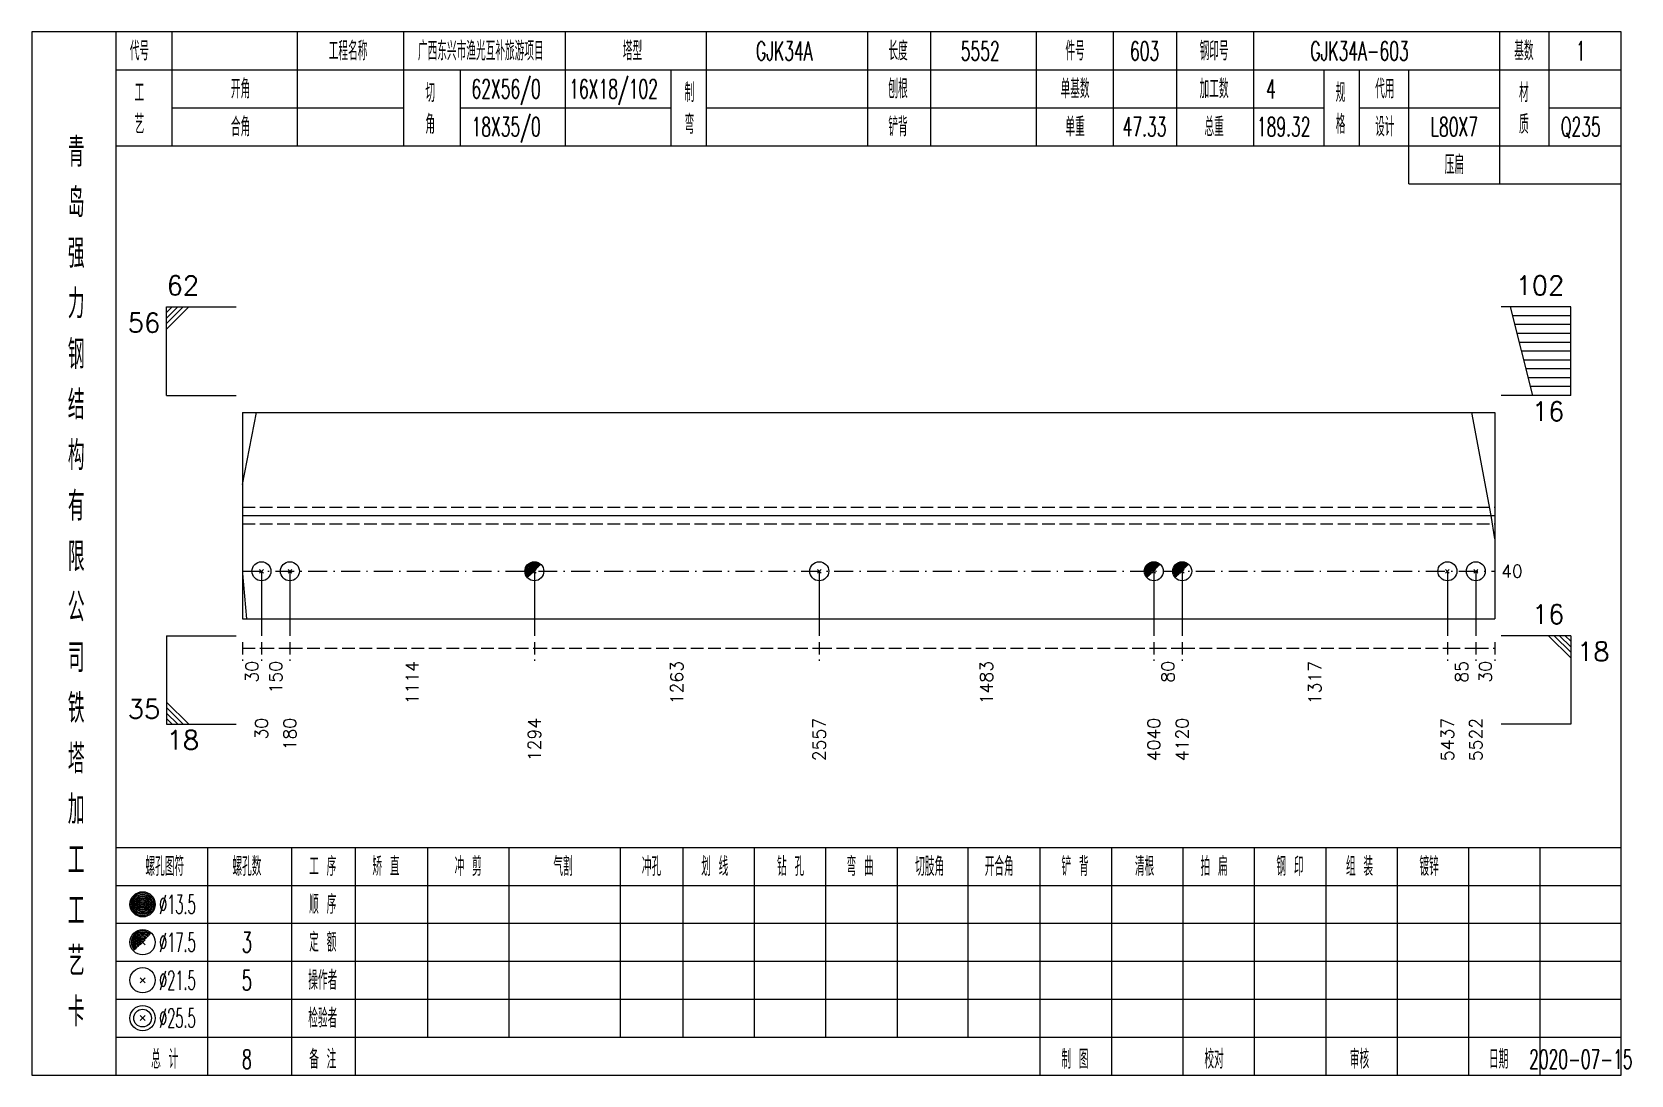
# Model space of a CAD drawing. Extents: x 0 to 2606, y -377 to 6479.
# Drawn here: x 261.4 to 514.3, y 3850 to 4015 of the extents above; entities that cross this region are included whole.
import ezdxf
from ezdxf.enums import TextEntityAlignment as Align

# ---------------------------------------------------------------- set-up
doc = ezdxf.new("R2010")
doc.units = 0
doc.header["$MEASUREMENT"] = 0
doc.linetypes.add('一点画线', pattern=[5.2, 3, -1, 0.2, -1])
doc.linetypes.add('虚线', pattern=[2.75, 2, -0.75])
doc.layers.get('0').update_dxf_attribs({"linetype": 'CONTINUOUS', "lineweight": 25})
doc.layers.add('1', color=7, linetype='CONTINUOUS', lineweight=25)
doc.layers.add('4', color=7, linetype='CONTINUOUS', lineweight=25)
doc.styles.get("Standard").update_dxf_attribs({"font": 'simplex.shx', "width": 0.7, "height": 3, "bigfont": 'gbhzfs.shx'})

msp = doc.modelspace()

# ---------------------------------------------------------------- texts
at = {"color": 7, "linetype": 'Continuous', "lineweight": 13}
msp.add_text('62', height=3, dxfattribs=at).set_placement((282.7, 3972.5), align=Align.BOTTOM_LEFT)
for s, p in [('102', (503.8, 3972.5)), ('16', (503.8, 3920.5)), ('35', (281.7, 3905.5))]:
    msp.add_text(s, height=3, dxfattribs=at).set_placement(p, align=Align.BOTTOM_RIGHT)
for s, p in [('56', (281.7, 3970.5)), ('16', (503.8, 3956.5))]:
    msp.add_text(s, height=3, dxfattribs=at).set_placement(p, align=Align.TOP_RIGHT)
msp.add_text('40', height=2, dxfattribs=at).set_placement((493.8, 3929.69), align=Align.MIDDLE_LEFT)
for p in [(505.8, 3918.5), (282.7, 3904.5)]:
    msp.add_text('18', height=3, dxfattribs=at).set_placement(p, align=Align.TOP_LEFT)
at = {"color": 8, "linetype": 'Continuous', "lineweight": 9}
for s, p in [('30', (296.2, 3915.5)), ('150', (299.95, 3915.5)), ('1114', (321.54, 3915.5)), ('1263', (363.4, 3915.5)), ('1483', (412.39, 3915.5)), ('80', (441.1, 3915.5)), ('1317', (464.33, 3915.5)), ('85', (487.55, 3915.5)), ('30', (491.3, 3915.5))]:
    msp.add_text(s, height=2, rotation=90, dxfattribs=at).set_placement(p, align=Align.MIDDLE_RIGHT)
at = {"layer": '1', "color": 7, "linetype": 'Continuous', "lineweight": 13}
for s, p in [('30', (297.7, 3906.5)), ('180', (302.2, 3906.5)), ('1294', (340.87, 3906.5)), ('2557', (385.94, 3906.5)), ('4040', (438.85, 3906.5)), ('4120', (443.35, 3906.5)), ('5437', (485.3, 3906.5)), ('5522', (489.8, 3906.5))]:
    msp.add_text(s, height=2, rotation=90, dxfattribs=at).set_placement(p, align=Align.MIDDLE_RIGHT)
at = {"layer": '4', "color": 1, "linetype": 'Continuous', "lineweight": 13}
for s, height, width, p in [('代号', 3, 0.6, (278.4, 4012)), ('工程名称', 3, 0.6, (311.4, 4012)), ('广西东兴市渔光互补旅游项目', 3, 0.6, (332.4, 4012)), ('塔型', 3, 0.6, (356.4, 4012)), ('GJK34A', 3, 0.6, (380.4, 4012)), ('长度', 3, 0.6, (398.4, 4012)), ('5552', 3, 0.6, (411.4, 4012)), ('件号', 3, 0.6, (426.4, 4012)), ('603', 3, 0.6, (437.4, 4012)), ('钢印号', 3, 0.6, (448.4, 4012)), ('GJK34A-603', 3, 0.6, (471.4, 4012)), ('基数', 3, 0.6, (497.4, 4012)), ('1', 3, 0.6, (506.4, 4012)), ('工', 3, 0.6, (278.4, 4005.4)), ('开角', 3, 0.6, (294.4, 4006)), ('切', 3, 0.6, (324.4, 4005.4)), ('62X56/0', 3, 0.6, (336.4, 4006)), ('16X18/102', 3, 0.6, (353.4, 4006)), ('制', 3, 0.6, (365.4, 4005.4)), ('刨根', 3, 0.6, (398.4, 4006)), ('单基数', 3, 0.6, (426.4, 4006)), ('加工数', 3, 0.6, (448.4, 4006)), ('4', 3, 0.6, (457.4, 4006)), ('规', 3, 0.6, (468.4, 4005.4)), ('代用', 3, 0.6, (475.4, 4006)), ('材', 3, 0.6, (497.4, 4005.4)), ('艺', 3, 0.6, (278.4, 4000.4)), ('合角', 3, 0.6, (294.4, 4000)), ('角', 3, 0.6, (324.4, 4000.4)), ('18X35/0', 3, 0.6, (336.4, 4000)), ('弯', 3, 0.6, (365.4, 4000.4)), ('铲背', 3, 0.6, (398.4, 4000)), ('单重', 3, 0.6, (426.4, 4000)), ('总重', 3, 0.6, (448.4, 4000)), ('格', 3, 0.6, (468.4, 4000.4)), ('设计', 3, 0.6, (475.4, 4000)), ('质', 3, 0.6, (497.4, 4000.4)), ('47.33', 3, 0.6, (437.4, 4000)), ('189.32', 3, 0.6, (459.4, 4000)), ('L80X7', 3, 0.6, (486.4, 4000)), ('Q235', 3, 0.6, (506.4, 4000)), ('青', 4.6, 0.8, (268.4, 3996)), ('压扁', 3, 0.6, (486.4, 3994)), ('岛', 4.6, 0.8, (268.4, 3988)), ('强', 4.6, 0.8, (268.4, 3980)), ('力', 4.6, 0.8, (268.4, 3972)), ('钢', 4.6, 0.8, (268.4, 3964)), ('结', 4.6, 0.8, (268.4, 3956)), ('构', 4.6, 0.8, (268.4, 3948)), ('有', 4.6, 0.8, (268.4, 3940)), ('限', 4.6, 0.8, (268.4, 3932)), ('公', 4.6, 0.8, (268.4, 3924)), ('司', 4.6, 0.8, (268.4, 3916)), ('铁', 4.6, 0.8, (268.4, 3908)), ('塔', 4.6, 0.8, (268.4, 3900)), ('加', 4.6, 0.8, (268.4, 3892)), ('工', 4.6, 0.8, (268.4, 3884)), ('螺孔图符', 3, 0.6, (282.4, 3883)), ('螺孔数', 3, 0.6, (295.4, 3883)), ('工 序', 3, 0.6, (307.4, 3883)), ('矫 直', 3, 0.6, (317.4, 3883)), ('冲 剪', 3, 0.6, (330.4, 3883)), ('气割', 3, 0.6, (345.4, 3883)), ('冲孔', 3, 0.6, (359.4, 3883)), ('划 线', 3, 0.6, (369.4, 3883)), ('钻 孔', 3, 0.6, (381.4, 3883)), ('弯 曲', 3, 0.6, (392.4, 3883)), ('切肢角', 3, 0.6, (403.4, 3883)), ('开合角', 3, 0.6, (414.4, 3883)), ('铲 背', 3, 0.6, (426.4, 3883)), ('清根', 3, 0.6, (437.4, 3883)), ('拍 扁', 3, 0.6, (448.4, 3883)), ('钢 印', 3, 0.6, (460.4, 3883)), ('组 装', 3, 0.6, (471.4, 3883)), ('镀锌', 3, 0.6, (482.4, 3883)), ('工', 4.6, 0.8, (268.4, 3876)), ('%%C13.5', 3, 0.5, (284.4, 3877)), ('顺 序', 3, 0.6, (307.4, 3877)), ('3', 3.2, 0.6, (295.4, 3871)), ('定 额', 3, 0.6, (307.4, 3871)), ('艺', 4.6, 0.8, (268.4, 3868)), ('%%C17.5', 3, 0.5, (284.4, 3871)), ('%%C21.5', 3, 0.5, (284.4, 3865)), ('5', 3.2, 0.6, (295.4, 3865)), ('操作者', 3, 0.6, (307.4, 3865)), ('卡', 4.6, 0.8, (268.4, 3860)), ('%%C25.5', 3, 0.5, (284.4, 3859)), ('检验者', 3, 0.6, (307.4, 3859)), ('总 计', 3, 0.6, (282.4, 3852.5)), ('8', 3, 0.6, (295.4, 3852.5)), ('备 注', 3, 0.6, (307.4, 3852.5)), ('制 图', 3, 0.6, (426.4, 3852.5)), ('校对', 3, 0.6, (448.4, 3852.5)), ('审核', 3, 0.6, (471.4, 3852.5)), ('日期', 3, 0.6, (493.4, 3852.5)), ('2020-07-15', 3, 0.6, (506.4, 3852.5))]:
    msp.add_text(s, height=height, dxfattribs=dict(at, width=width)).set_placement(p, align=Align.MIDDLE_CENTER)

# ---------------------------------------------------------------- linework, layer by layer
at = {"color": 7, "linetype": 'Continuous', "lineweight": 13}
for p, q in [((282.7, 3971.5), (293.7, 3971.5)), ((282.7, 3957.5), (282.7, 3971.5)), ((283.57, 3971.5), (282.7, 3970.62)), ((284.45, 3971.5), (282.7, 3969.75)), ((285.32, 3971.5), (282.7, 3968.88)), ((286.2, 3971.5), (282.7, 3968)), ((504.8, 3971.5), (493.8, 3971.5)), ((498.8, 3957.5), (495.3, 3971.5)), ((504.8, 3957.5), (504.8, 3971.5)), ((504.8, 3970.1), (495.65, 3970.1)), ((504.8, 3968.7), (496, 3968.7)), ((504.8, 3967.3), (496.35, 3967.3)), ((504.8, 3965.9), (496.7, 3965.9)), ((504.8, 3964.5), (497.05, 3964.5)), ((504.8, 3963.1), (497.4, 3963.1)), ((504.8, 3961.7), (497.75, 3961.7)), ((504.8, 3960.3), (498.1, 3960.3)), ((504.8, 3958.9), (498.45, 3958.9)), ((282.7, 3957.5), (293.7, 3957.5)), ((504.8, 3957.5), (493.8, 3957.5)), ((294.7, 3943.39), (296.91, 3954.81)), ((492.23, 3938.5), (489.16, 3954.81)), ((492.8, 3934.83), (492.23, 3938.5)), ((294.7, 3929.32), (295.34, 3922.19)), ((297.7, 3929.69), (297.7, 3919.5)), ((302.2, 3929.69), (302.2, 3919.5)), ((340.87, 3929.69), (340.87, 3919.5)), ((385.94, 3929.69), (385.94, 3919.5)), ((438.85, 3929.69), (438.85, 3919.5)), ((443.35, 3929.69), (443.35, 3919.5)), ((485.3, 3929.69), (485.3, 3919.5)), ((489.8, 3929.69), (489.8, 3919.5)), ((282.7, 3919.5), (293.7, 3919.5)), ((282.7, 3919.5), (282.7, 3905.5)), ((504.8, 3919.5), (493.8, 3919.5)), ((501.3, 3919.5), (504.8, 3916)), ((502.18, 3919.5), (504.8, 3916.88)), ((503.05, 3919.5), (504.8, 3917.75)), ((503.93, 3919.5), (504.8, 3918.62)), ((504.8, 3919.5), (504.8, 3905.5)), ((286.2, 3905.5), (282.7, 3909)), ((285.32, 3905.5), (282.7, 3908.12)), ((284.45, 3905.5), (282.7, 3907.25)), ((283.57, 3905.5), (282.7, 3906.38)), ((282.7, 3905.5), (293.7, 3905.5)), ((504.8, 3905.5), (493.8, 3905.5))]:
    msp.add_line(p, q, dxfattribs=at)
at = {"color": 7, "linetype": 'Continuous', "lineweight": 18}
for p, q in [((294.7, 3954.81), (294.7, 3922.19)), ((294.7, 3954.81), (492.8, 3954.81)), ((492.8, 3954.81), (492.8, 3922.19)), ((294.7, 3938.5), (492.8, 3938.5))]:
    msp.add_line(p, q, dxfattribs=at)
at = {"color": 1, "linetype": '虚线', "lineweight": 18}
for p, q in [((294.7, 3939.81), (492.8, 3939.81)), ((294.7, 3937.19), (492.8, 3937.19))]:
    msp.add_line(p, q, dxfattribs=at)
at = {"color": 3, "linetype": '一点画线', "lineweight": 13}
msp.add_line((294.7, 3929.69), (492.8, 3929.69), dxfattribs=at)
at = {"color": 8, "linetype": '虚线', "lineweight": 9}
for p, q in [((294.7, 3918.5), (294.7, 3915.5)), ((297.7, 3918.5), (297.7, 3915.5)), ((297.7, 3918.5), (297.7, 3915.5)), ((302.2, 3918.5), (302.2, 3915.5)), ((302.2, 3918.5), (302.2, 3915.5)), ((340.87, 3918.5), (340.87, 3915.5)), ((340.87, 3918.5), (340.87, 3915.5)), ((385.94, 3918.5), (385.94, 3915.5)), ((385.94, 3918.5), (385.94, 3915.5)), ((438.85, 3918.5), (438.85, 3915.5)), ((438.85, 3918.5), (438.85, 3915.5)), ((443.35, 3918.5), (443.35, 3915.5)), ((443.35, 3918.5), (443.35, 3915.5)), ((485.3, 3918.5), (485.3, 3915.5)), ((485.3, 3918.5), (485.3, 3915.5)), ((489.8, 3918.5), (489.8, 3915.5)), ((489.8, 3918.5), (489.8, 3915.5)), ((492.8, 3918.5), (492.8, 3915.5)), ((294.7, 3917.5), (297.7, 3917.5)), ((297.7, 3917.5), (302.2, 3917.5)), ((302.2, 3917.5), (340.87, 3917.5)), ((340.87, 3917.5), (385.94, 3917.5)), ((385.94, 3917.5), (438.85, 3917.5)), ((438.85, 3917.5), (443.35, 3917.5)), ((443.35, 3917.5), (485.3, 3917.5)), ((485.3, 3917.5), (489.8, 3917.5)), ((489.8, 3917.5), (492.8, 3917.5))]:
    msp.add_line(p, q, dxfattribs=at)
at = {"layer": '1', "color": 7, "linetype": 'Continuous', "lineweight": 13}
for p, q in [((297.4, 3929.39), (298, 3929.99)), ((298, 3929.39), (297.4, 3929.99)), ((301.9, 3929.39), (302.5, 3929.99)), ((302.5, 3929.39), (301.9, 3929.99)), ((385.64, 3929.39), (386.24, 3929.99)), ((386.24, 3929.39), (385.64, 3929.99)), ((485, 3929.39), (485.6, 3929.99)), ((485.6, 3929.39), (485, 3929.99)), ((489.5, 3929.39), (490.1, 3929.99)), ((490.1, 3929.39), (489.5, 3929.99))]:
    msp.add_line(p, q, dxfattribs=at)
at = {"layer": '1', "color": 7, "linetype": 'Continuous', "lineweight": 0}
for p, q in [((340.57, 3929.39), (341.17, 3929.99)), ((340.57, 3929.99), (341.17, 3929.39)), ((438.55, 3929.39), (439.15, 3929.99)), ((438.55, 3929.99), (439.15, 3929.39)), ((443.05, 3929.39), (443.65, 3929.99)), ((443.05, 3929.99), (443.65, 3929.39))]:
    msp.add_line(p, q, dxfattribs=at)
at = {"layer": '1', "color": 7, "linetype": 'Continuous', "lineweight": 18}
msp.add_line((294.7, 3922.19), (492.8, 3922.19), dxfattribs=at)
at = {"layer": '1', "color": 7, "linetype": 'Continuous', "lineweight": 13}
for centre in [(297.7, 3929.69), (302.2, 3929.69), (340.87, 3929.69), (385.94, 3929.69), (438.85, 3929.69), (443.35, 3929.69), (485.3, 3929.69), (489.8, 3929.69)]:
    msp.add_circle(centre, 1.5, dxfattribs=at)
for centre, radius in [((340.87, 3929.69), 1.35), ((340.87, 3929.69), 1.2), ((438.85, 3929.69), 1.35), ((438.85, 3929.69), 1.2), ((443.35, 3929.69), 1.35), ((443.35, 3929.69), 1.2), ((340.87, 3929.69), 1.05), ((340.87, 3929.69), 0.9), ((340.87, 3929.69), 0.75), ((340.87, 3929.69), 0.6), ((340.87, 3929.69), 0.45), ((340.87, 3929.69), 0.3), ((340.87, 3929.69), 0.15), ((438.85, 3929.69), 1.05), ((438.85, 3929.69), 0.9), ((438.85, 3929.69), 0.75), ((438.85, 3929.69), 0.6), ((438.85, 3929.69), 0.45), ((438.85, 3929.69), 0.3), ((438.85, 3929.69), 0.15), ((443.35, 3929.69), 1.05), ((443.35, 3929.69), 0.9), ((443.35, 3929.69), 0.75), ((443.35, 3929.69), 0.6), ((443.35, 3929.69), 0.45), ((443.35, 3929.69), 0.3), ((443.35, 3929.69), 0.15)]:
    msp.add_arc(centre, radius, 45, 225, dxfattribs=at)
at = {"layer": '4', "color": 1, "linetype": 'Continuous', "lineweight": 18}
for p, q in [((274.7, 3850), (274.7, 4015)), ((283.6, 3997), (283.6, 4015)), ((303.4, 3997), (303.4, 4015)), ((320.2, 3997), (320.2, 4015)), ((345.8, 3997), (345.8, 4015)), ((368.1, 3997), (368.1, 4015)), ((393.6, 3997), (393.6, 4015)), ((403.6, 3997), (403.6, 4015)), ((420.3, 3997), (420.3, 4015)), ((432.5, 3997), (432.5, 4015)), ((442.5, 3997), (442.5, 4015)), ((454.7, 3997), (454.7, 4015)), ((493.6, 3991), (493.6, 4015)), ((501.4, 3997), (501.4, 4015)), ((274.7, 4009), (512.8, 4009)), ((329.2, 3997), (329.2, 4009)), ((362.5, 3997), (362.5, 4009)), ((465.8, 3997), (465.8, 4009)), ((471.4, 3997), (471.4, 4009)), ((479.2, 3991), (479.2, 4009)), ((283.6, 4003), (320.2, 4003)), ((329.2, 4003), (362.5, 4003)), ((368.1, 4003), (465.8, 4003)), ((471.4, 4003), (493.6, 4003)), ((501.4, 4003), (512.8, 4003)), ((274.7, 3997), (512.8, 3997)), ((479.2, 3991), (512.8, 3991)), ((274.7, 3886), (512.8, 3886)), ((289.2, 3850), (289.2, 3886)), ((302.5, 3850), (302.5, 3886)), ((312.6, 3850), (312.6, 3886)), ((324, 3856), (324, 3886)), ((336.9, 3856), (336.9, 3886)), ((354.5, 3856), (354.5, 3886)), ((364.4, 3856), (364.4, 3886)), ((375.7, 3856), (375.7, 3886)), ((387, 3856), (387, 3886)), ((398.3, 3856), (398.3, 3886)), ((409.5, 3856), (409.5, 3886)), ((420.9, 3856), (420.9, 3886)), ((432.2, 3856), (432.2, 3886)), ((443.5, 3856), (443.5, 3886)), ((454.8, 3856), (454.8, 3886)), ((466.1, 3856), (466.1, 3886)), ((477.4, 3856), (477.4, 3886)), ((488.7, 3856), (488.7, 3886)), ((500, 3856), (500, 3886)), ((274.7, 3880), (512.8, 3880)), ((274.7, 3874), (512.8, 3874)), ((274.7, 3868), (512.8, 3868)), ((274.7, 3862), (512.8, 3862)), ((274.7, 3856), (512.8, 3856)), ((420.9, 3850), (420.9, 3856)), ((432.2, 3850), (432.2, 3856)), ((443.5, 3850), (443.5, 3856)), ((454.8, 3850), (454.8, 3856)), ((466.1, 3850), (466.1, 3856)), ((477.4, 3850), (477.4, 3856)), ((488.7, 3850), (488.7, 3856)), ((500, 3850), (500, 3856))]:
    msp.add_line(p, q, dxfattribs=at)
at = {"layer": '4', "color": 7, "linetype": 'Continuous', "lineweight": 13}
for p, q in [((278.7, 3876.8), (279.1, 3877.2)), ((279.1, 3876.8), (278.7, 3877.2)), ((278.5, 3864.6), (279.3, 3865.4)), ((279.3, 3864.6), (278.5, 3865.4)), ((278.5, 3858.6), (279.3, 3859.4)), ((279.3, 3858.6), (278.5, 3859.4))]:
    msp.add_line(p, q, dxfattribs=at)
at = {"layer": '4', "color": 7, "linetype": 'Continuous', "lineweight": 0}
for p, q in [((278.5, 3870.6), (279.3, 3871.4)), ((278.5, 3871.4), (279.3, 3870.6))]:
    msp.add_line(p, q, dxfattribs=at)
at = {"layer": '4', "color": 1, "linetype": 'Continuous', "lineweight": 18}
msp.add_lwpolyline([(261.4, 4015), (261.4, 3850), (512.8, 3850), (512.8, 4015)], close=True, dxfattribs=at)
at = {"layer": '4', "color": 7, "linetype": 'Continuous', "lineweight": 13}
for centre, radius in [((278.9, 3877), 2), ((278.9, 3877), 1.8), ((278.9, 3877), 1.6), ((278.9, 3877), 1.4), ((278.9, 3877), 1.2), ((278.9, 3877), 1), ((278.9, 3877), 0.8), ((278.9, 3877), 0.6), ((278.9, 3877), 0.4), ((278.9, 3877), 0.2), ((278.9, 3871), 2), ((278.9, 3865), 2), ((278.9, 3859), 2), ((278.9, 3859), 1.4)]:
    msp.add_circle(centre, radius, dxfattribs=at)
for radius in [1.8, 1.6, 1.4, 1.2, 1, 0.8, 0.6, 0.4, 0.2]:
    msp.add_arc((278.9, 3871), radius, 45, 225, dxfattribs=at)

msp.set_redraw_order([(e.dxf.handle, doc.entitydb.next_handle()) for e in msp.query("TEXT MTEXT ATTDEF DIMENSION ARC_DIMENSION")])  # texts and dimensions are drawn at this point

doc.saveas('drawing.dxf')
